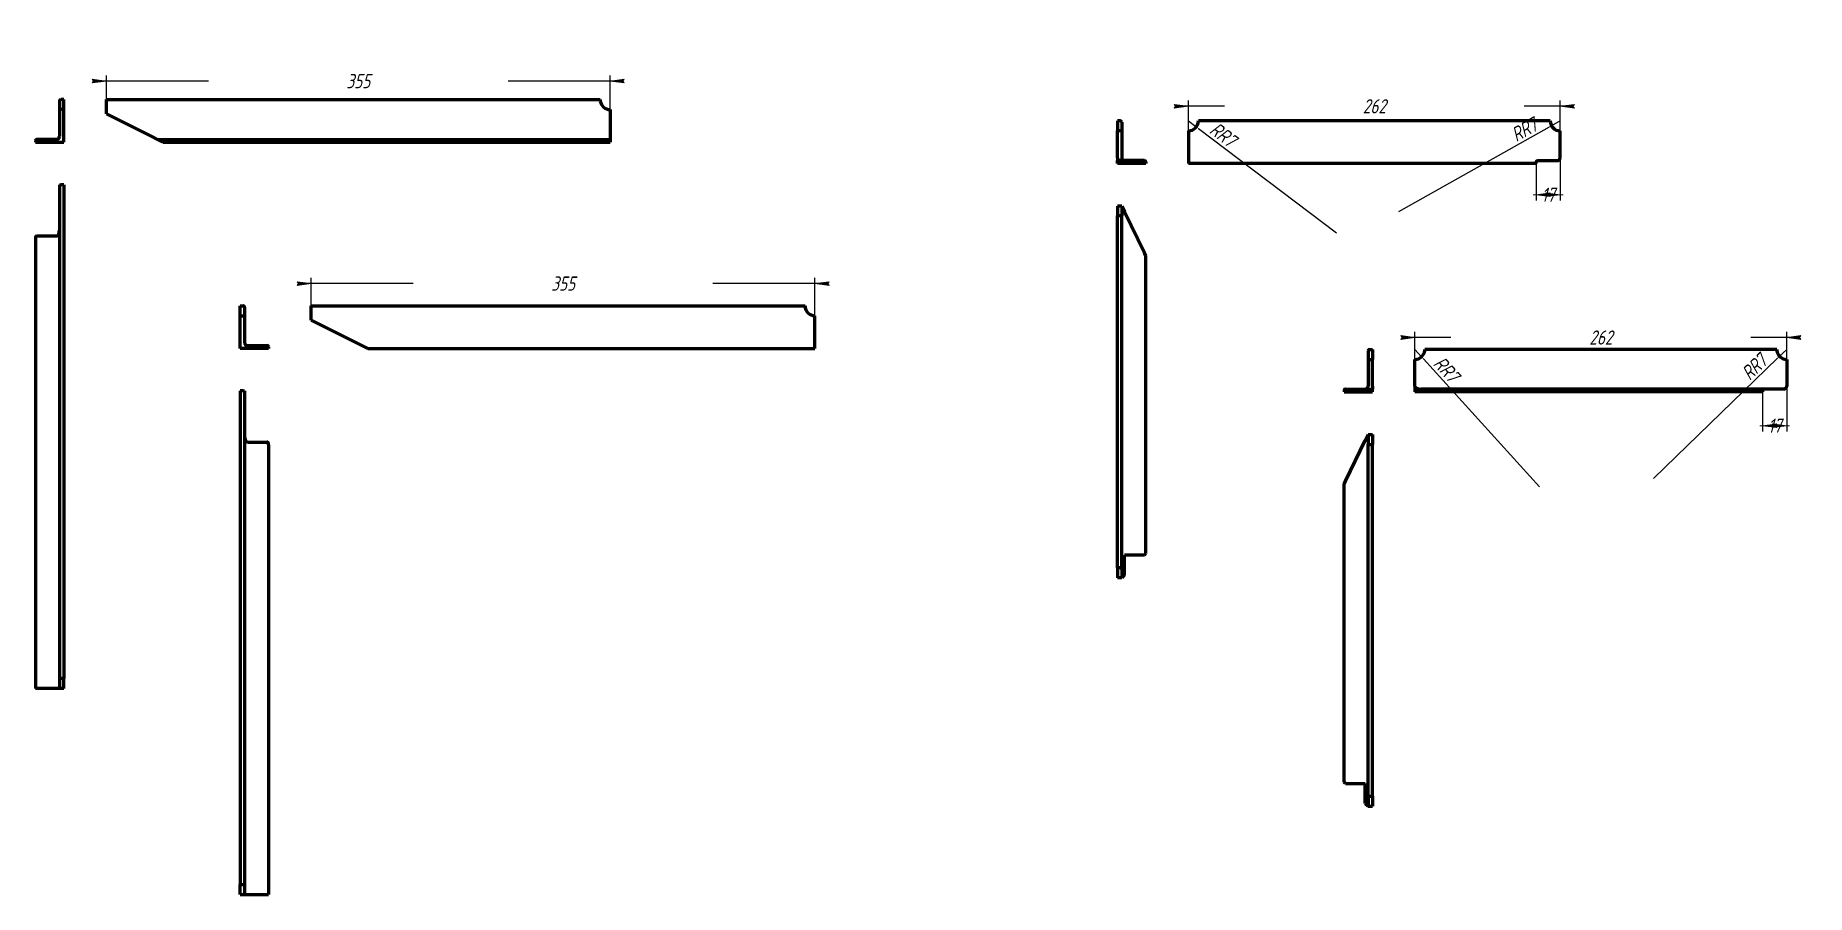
# Model space of a CAD drawing. Header units: millimetres. Extents: x -591 to 5315, y -924 to 297.
# Drawn here: x 4691 to 5315, y -738 to -435 of the extents above; entities that cross this region are included whole.
import ezdxf

# ---------------------------------------------------------------- set-up
doc = ezdxf.new("R2010")
doc.units = ezdxf.units.MM
doc.linetypes.add('K5LT_BASIC', pattern=[0])
doc.linetypes.add('K5LT_THIN', pattern=[0])
doc.layers.add('Системный слой', color=7, linetype='Continuous')
doc.layers.add('Системный слой (1)', color=7, linetype='Continuous', true_color=0x909090)
doc.styles.add('KDIMTEXTSTYLE', font='GOST_AU.SHX', dxfattribs={"width": 0.96, "oblique": 15, "height": 5})
doc.dimstyles.new('KDIMSTYLE (0.50)', dxfattribs={"dimtxt": 5, "dimasz": 1, "dimexe": 2, "dimexo": 0, "dimgap": 1, "dimtad": 1, "dimlfac": 2, "dimtxsty": 'KDIMTEXTSTYLE', "dimsah": 1, "dimcen": 0, "dimdle": 1, "dimadec": 0, "dimazin": 0, "dimtfac": 0.667, "dimtmove": 0, "dimatfit": 3, "dimfxl": 1, "dimtvp": 1, "dimtolj": 1, "dimtzin": 0, "dimarcsym": 0})

msp = doc.modelspace()

# ---------------------------------------------------------------- blocks, each defined once
blk = doc.blocks.new('KDIMARROW_01')
at = {"layer": 'Системный слой'}
blk.add_hatch(color=0, dxfattribs=at).paths.add_polyline_path([(-5, -0.6582624912261956), (0, 0), (-5, 0.658262491226197), (-4.5, 5.51091059616309e-16)])
at = {"layer": 'Системный слой', "color": 0, "linetype": 'K5LT_THIN', "lineweight": 18}
for p, q in [((-4.5, 5.51091059616309e-16), (-5, 0.658262491226197)), ((-5, 0.658262491226197), (0, 0)), ((0, 0), (-5, -0.6582624912261956)), ((-5, -0.6582624912261956), (-4.5, 5.51091059616309e-16))]:
    blk.add_line(p, q, dxfattribs=at)
at = {"layer": 'Системный слой (1)', "color": 0, "linetype": 'K5LT_THIN', "lineweight": 18}
blk.add_line((0, 0), (-1, 0), dxfattribs=at)
blk = doc.blocks.new('KDIMARROW_02')
at = {"layer": 'Системный слой'}
blk.add_hatch(color=0, dxfattribs=at).paths.add_polyline_path([(4.5, -5.51091059616309e-16), (5, 0.6582624912261956), (0, 0), (5, -0.658262491226197)])
at = {"layer": 'Системный слой', "color": 0, "linetype": 'K5LT_THIN', "lineweight": 18}
for p, q in [((5, 0.6582624912261956), (0, 0)), ((0, 0), (5, -0.658262491226197)), ((0, 0), (7, -8.572527594031472e-16)), ((4.5, -5.51091059616309e-16), (5, 0.6582624912261956)), ((5, -0.658262491226197), (4.5, -5.51091059616309e-16))]:
    blk.add_line(p, q, dxfattribs=at)
at = {"layer": 'Системный слой (1)', "color": 0, "linetype": 'K5LT_THIN', "lineweight": 18}
blk.add_line((0, 0), (-1, 0), dxfattribs=at)

# ---------------------------------------------------------------- dimensions: what is measured, and where the dimension line sits
at = {"layer": 'Системный слой (1)', "color": 7}
for base, p1, p2, location, override in [((4715.663046942653, -451.3869391572571), (4893.163046942653, -461.4048649492771), (4715.663046942653, -458.4048649492713), (4804.413046942653, -451.3869391572571), {"dimexo": 0, "dimpost": '\\H5.0;\\W0.965;\\Q15;<>', "dimblk1": 'KDIMARROW_01', "dimblk2": 'KDIMARROW_01', "dimse1": 0, "dimse2": 0, "dimclrt": 7, "dimtolj": 1}), ((5096.948363789985, -460.2480582176242), (5227.948363789963, -468.9048649492772), (5096.948363789985, -468.9048649492771), (5162.448363789974, -460.2480582176242), {"dimexo": 0, "dimpost": '\\H5.0;\\W0.965;\\Q15;<>', "dimblk1": 'KDIMARROW_01', "dimblk2": 'KDIMARROW_01', "dimse1": 0, "dimse2": 0, "dimclrt": 7, "dimtolj": 1}), ((5219.44836379005, -491.4491059153188), (5227.948363789985, -478.4048649492772), (5219.44836379005, -480.4048649492772), (5223.698363790018, -491.4491059153188), {"dimexo": 0, "dimpost": '\\H5.0;\\W0.965;\\Q15;<>', "dimblk1": 'KDIMARROW_02', "dimblk2": 'KDIMARROW_02', "dimse1": 0, "dimse2": 0, "dimclrt": 7, "dimtolj": 1}), ((4787.849889293375, -522.7450065040562), (4965.349889293376, -534.0851844852018), (4787.849889293375, -530.5851844851958), (4876.599889293375, -522.7450065040562), {"dimexo": 0, "dimpost": '\\H5.0;\\W0.965;\\Q15;<>', "dimblk1": 'KDIMARROW_01', "dimblk2": 'KDIMARROW_01', "dimse1": 0, "dimse2": 0, "dimclrt": 7, "dimtolj": 1}), ((5176.775864133311, -541.7485288075635), (5307.775864133282, -549.4408441497785), (5176.775864133311, -549.4408441497785), (5242.275864133297, -541.7485288075635), {"dimexo": 0, "dimpost": '\\H5.0;\\W0.965;\\Q15;<>', "dimblk1": 'KDIMARROW_01', "dimblk2": 'KDIMARROW_01', "dimse1": 0, "dimse2": 0, "dimclrt": 7, "dimtolj": 1}), ((5299.275864133348, -572.8238494758374), (5307.775864133344, -558.9408441497785), (5299.275864133348, -560.9408441497785), (5303.525864133346, -572.8238494758374), {"dimexo": 0, "dimpost": '\\H5.0;\\W0.965;\\Q15;<>', "dimblk1": 'KDIMARROW_02', "dimblk2": 'KDIMARROW_02', "dimse1": 0, "dimse2": 0, "dimclrt": 7, "dimtolj": 1})]:
    msp.add_linear_dim(base=base, p1=p1, p2=p2, location=location, dimstyle='KDIMSTYLE (0.50)', override=override, dxfattribs=at).render()
for center, radius, location in [((5096.948363789985, -465.4048649492772), 3.499999999999914, (5106.985200721185, -472.9972373304669)), ((5227.948363789956, -465.4048649492772), 3.5000000000000338, (5216.977962692931, -471.5719155999988)), ((5176.775864133311, -545.9408441497785), 3.4999999999997633, (5185.231950032426, -555.2616180031113)), ((5307.775864133282, -545.9408441497785), 3.5000000000000555, (5298.745111443969, -554.7059864659436))]:
    msp.add_radius_dim(center=center, radius=radius, location=location, dimstyle='KDIMSTYLE (0.50)', override={"dimpost": '\\H5.0;\\W0.965;\\Q15;R<>', "dimblk2": 'KDIMARROW_02', "dimclrt": 7, "dimtolj": 1}, dxfattribs=at).render()

# ---------------------------------------------------------------- linework, layer by layer
at = {"layer": 'Системный слой (1)', "color": 5, "linetype": 'K5LT_BASIC', "lineweight": 60, "true_color": 0x0000ff}
for p, q in [((4699.163046942652, -458.4048649492771), (4699.163046942652, -461.4048649492771)), ((4700.663046942652, -461.4048649492771), (4699.163046942652, -461.4048649492771)), ((4699.163046942652, -461.4048649492771), (4699.163046942652, -470.9048649492771)), ((4700.663046942652, -457.9048649492771), (4699.663046942652, -457.9048649492771)), ((4700.663046942652, -461.4048649492771), (4700.663046942652, -457.9048649492771)), ((4700.663046942652, -472.9048649492771), (4700.663046942652, -461.4048649492771)), ((4715.663046942653, -458.4048649492713), (4715.663046942653, -457.9048649492713)), ((4715.663046942653, -457.9048649492713), (4889.663046942653, -457.9048649492771)), ((4715.663046942653, -462.9048649492771), (4715.663046942653, -458.4048649492713)), ((4893.163046942653, -461.4048649492771), (4893.163046942653, -470.9048649492771)), ((4731.663046942653, -470.9048649492771), (4715.663046942653, -462.9048649492771)), ((5071.948363789985, -465.4048649492772), (5071.948363789985, -468.9048649492772)), ((5072.948363789985, -465.4048649492772), (5071.948363789985, -465.4048649492772)), ((5073.448363789985, -465.9048649492772), (5073.448363789985, -468.9048649492772)), ((5224.448363789963, -465.4048649492772), (5100.448363789985, -465.4048649492772)), ((4690.663046942652, -472.4048649492771), (4690.663046942652, -472.9048649492771)), ((4690.663046942652, -472.9048649492771), (4700.663046942652, -472.9048649492771)), ((4698.163046942652, -471.9048649492771), (4691.163046942652, -471.9048649492771)), ((4731.663046942653, -470.9048649492771), (4733.663046942653, -471.9048649492723)), ((4733.663046942653, -471.9048649492723), (4893.163046942653, -471.9048649492771)), ((4734.663046942653, -472.4048649492723), (4733.663046942653, -471.9048649492723)), ((4735.663046942653, -472.9048649492771), (4734.663046942653, -472.4048649492723)), ((4735.663046942653, -472.9048649492771), (4893.163046942653, -472.9048649492771)), ((4893.163046942653, -470.9048649492771), (4893.163046942653, -471.9048649492771)), ((4893.163046942653, -471.9048649492771), (4893.163046942653, -472.4048649492771)), ((4893.163046942653, -472.4048649492771), (4893.163046942653, -472.9048649492771)), ((5073.448363789985, -468.9048649492772), (5071.948363789985, -468.9048649492772)), ((5071.948363789985, -478.4048649492772), (5071.948363789985, -468.9048649492772)), ((5073.448363789985, -468.9048649492772), (5073.448363789985, -478.4048649492772)), ((5096.948363789985, -468.9048649492772), (5096.948363789985, -480.4048649492772)), ((5227.948363789963, -478.4048649492772), (5227.948363789963, -468.9048649492772)), ((5071.948363789985, -478.4048649492772), (5071.948363789985, -479.4048649492772)), ((5071.948363789985, -479.9048649492772), (5071.948363789985, -479.4048649492772)), ((5074.448363789985, -479.4048649492772), (5071.948363789985, -479.4048649492772)), ((5071.948363789985, -480.4048649492772), (5071.948363789985, -479.9048649492772)), ((5081.948363789985, -480.4048649492772), (5071.948363789985, -480.4048649492772)), ((5081.448363789985, -479.4048649492772), (5074.448363789985, -479.4048649492772)), ((5081.948363789985, -479.9048649492772), (5081.948363789985, -480.4048649492772)), ((5219.44836379005, -480.4048649492772), (5096.948363789985, -480.4048649492772)), ((5219.44836379005, -480.4048649492772), (5219.448363789985, -479.9048649492772)), ((5219.948363789985, -479.4048649492772), (5226.948363789985, -479.4048649492772)), ((4699.163046942652, -487.9048649492788), (4699.163046942652, -661.9407633341393)), ((4699.163046942652, -487.9048649492788), (4699.663046942652, -487.9048649492788)), ((4700.663046942652, -487.9048649492788), (4699.663046942652, -487.9048649492788)), ((4700.663046942652, -487.9048649492788), (4700.663046942652, -661.9048649492788)), ((5073.448363789985, -495.404864949277), (5071.948363789985, -495.404864949277)), ((5071.948363789985, -495.404864949277), (5071.948363789985, -498.904864949277)), ((5071.948363789985, -622.9048649492547), (5071.948363789985, -498.904864949277)), ((5072.948363789985, -498.9048649493971), (5071.948363789985, -498.904864949277)), ((5073.448363789985, -495.404864949277), (5074.448363789985, -497.4636884787196)), ((5073.448363789985, -495.404864949277), (5073.448363789985, -498.8689665644197)), ((5073.448363789985, -622.9407633341148), (5073.448363789985, -498.8689665644197)), ((5081.448363789985, -511.875453184562), (5074.448363789985, -497.4636884787196)), ((4690.663046942652, -506.9048649492793), (4690.663046942652, -665.4048649492793)), ((4691.163046942652, -505.9048649492793), (4698.163046942652, -505.9048649492793)), ((5081.948363789985, -512.904864949277), (5081.448363789985, -511.875453184562)), ((5081.948363789985, -617.9048649493125), (5081.948363789985, -512.904864949277)), ((4762.849889293376, -530.5851844852016), (4763.849889293376, -530.5851844852016)), ((4762.849889293376, -534.0851844852016), (4762.849889293376, -530.5851844852016)), ((4762.849889293376, -545.5851844852016), (4762.849889293376, -534.0851844852016)), ((4762.849889293376, -534.0851844852016), (4764.349889293376, -534.0851844852016)), ((4764.349889293376, -531.0851844852016), (4764.349889293376, -534.0851844852016)), ((4764.349889293376, -534.0851844852016), (4764.349889293376, -543.5851844852016)), ((4787.849889293375, -535.5851844852016), (4787.849889293375, -530.5851844851958)), ((4787.849889293375, -530.5851844851958), (4961.849889293375, -530.5851844852016)), ((4807.849889293376, -545.5851844852016), (4787.849889293375, -535.5851844852016)), ((4965.349889293376, -545.5851844852016), (4965.349889293376, -534.0851844852016)), ((4772.849889293376, -545.5851844852016), (4762.849889293376, -545.5851844852016)), ((4765.349889293376, -544.5851844852016), (4772.349889293376, -544.5851844852016)), ((4772.849889293376, -545.0851844852016), (4772.849889293376, -545.5851844852016)), ((4807.849889293376, -545.5851844852016), (4965.349889293376, -545.5851844852016)), ((5160.275864133282, -546.4408441497785), (5160.275864133282, -549.4408441497785)), ((5160.775864133282, -545.9408441497785), (5161.775864133282, -545.9408441497785)), ((5161.775864133282, -545.9408441497785), (5161.775864133282, -549.4408441497785)), ((5304.275864133289, -545.9408441497785), (5180.275864133431, -545.9408441497785)), ((5160.275864133282, -549.4408441497785), (5161.775864133282, -549.4408441497785)), ((5160.275864133282, -549.4408441497785), (5160.275864133282, -558.9408441497785)), ((5161.775864133282, -558.9408441497785), (5161.775864133282, -549.4408441497785)), ((5176.775864133311, -558.9408441497785), (5176.775864133311, -549.4408441497785)), ((5307.775864133289, -549.4408441497785), (5307.775864133344, -558.9408441497785)), ((4763.849889293376, -560.5851844852036), (4762.849889293376, -560.5851844852036)), ((4762.849889293376, -560.5851844852036), (4762.849889293376, -734.5851844852036)), ((4763.849889293376, -560.5851844852036), (4764.349889293376, -560.5851844852036)), ((4764.349889293376, -560.5851844852036), (4764.349889293376, -734.6210828700641)), ((5151.775864133282, -560.4408441497785), (5151.775864133282, -560.9408441497785)), ((5151.775864133282, -560.9408441497785), (5161.775864133282, -560.9408441497785)), ((5152.275864133282, -559.9408441497785), (5159.275864133282, -559.9408441497785)), ((5159.275864133282, -559.9408441497785), (5161.775864133282, -559.9408441497785)), ((5161.775864133282, -558.9408441497785), (5161.775864133282, -559.9408441497785)), ((5161.775864133282, -560.4408441497785), (5161.775864133282, -559.9408441497785)), ((5161.775864133282, -560.9408441497785), (5161.775864133282, -560.4408441497785)), ((5176.775864133311, -558.9408441497785), (5176.775864133311, -560.9408441497785)), ((5194.275864133311, -560.9408441497699), (5176.775864133311, -560.9408441497785)), ((5193.246452368597, -559.9408441497785), (5178.834687662755, -559.9408441497785)), ((5299.775864133364, -559.9408441497785), (5193.246452368597, -559.9408441497785)), ((5194.275864133311, -560.4408441497785), (5194.275864133311, -560.9408441497699)), ((5299.275864133348, -560.9408441497785), (5194.275864133311, -560.9408441497699)), ((5299.275864133348, -560.4408441497785), (5299.275864133348, -560.9408441497785)), ((5306.775864133267, -559.9408441497785), (5299.775864133364, -559.9408441497785)), ((4765.349889293376, -578.5851844852041), (4772.349889293376, -578.5851844852041)), ((4772.849889293376, -579.5851844852041), (4772.849889293376, -738.0851844852041)), ((5152.275864133282, -592.4114323850642), (5159.275864133282, -577.9996676792218)), ((5160.275864133282, -575.9408441497792), (5159.275864133282, -577.9996676792218)), ((5160.275864133282, -575.9408441497792), (5161.775864133282, -575.9408441497792)), ((5160.275864133282, -575.9408441497792), (5160.275864133282, -579.4049457649219)), ((5160.275864133282, -703.476742534617), (5160.275864133282, -579.4049457649219)), ((5160.775864133282, -579.4408441498992), (5161.775864133282, -579.4408441497792)), ((5161.775864133282, -575.9408441497792), (5161.775864133282, -579.4408441497792)), ((5161.775864133282, -703.4408441497569), (5161.775864133282, -579.4408441497792)), ((5151.775864133282, -593.4408441497792), (5152.275864133282, -592.4114323850642)), ((5151.775864133282, -698.4408441498147), (5151.775864133282, -593.4408441497792)), ((5071.948363789985, -622.9048649492547), (5071.948363789985, -626.4048649492547)), ((5072.948363789985, -622.9048649492547), (5071.948363789985, -622.9048649492547)), ((5073.448363789985, -622.9407633341148), (5073.448363789985, -626.4048649492547)), ((5081.448363789985, -618.4048649493297), (5074.448363789985, -618.404864949387)), ((5074.448363789985, -625.404864949232), (5074.448363789985, -618.404864949387)), ((5081.448363789985, -618.4048649493297), (5081.948363789985, -617.9048649493125)), ((5073.448363789985, -626.4048649492547), (5071.948363789985, -626.4048649492547)), ((5074.448363789985, -625.404864949232), (5073.448363789985, -626.4048649492547)), ((4691.163046942652, -665.4048649492793), (4690.663046942652, -665.4048649492793)), ((4698.163046942652, -665.4048649492793), (4691.163046942652, -665.4048649492793)), ((4699.163046942652, -665.4048649492793), (4698.163046942652, -665.4048649492793)), ((4699.163046942652, -661.9407633341393), (4699.163046942652, -665.4048649492793)), ((4700.663046942652, -665.4048649492793), (4699.163046942652, -665.4048649492793)), ((4700.663046942652, -661.9048649492788), (4699.663046942652, -661.9048649492788)), ((4700.663046942652, -665.4048649492793), (4700.663046942652, -661.9048649492788)), ((5152.275864133282, -698.940844149832), (5151.775864133282, -698.4408441498147)), ((5152.275864133282, -698.940844149832), (5159.275864133282, -698.9408441498892)), ((5159.275864133282, -705.9408441497342), (5159.275864133282, -698.9408441498892)), ((5160.275864133282, -703.476742534617), (5160.275864133282, -706.9408441498119)), ((5160.775864133282, -703.4408441497569), (5161.775864133282, -703.4408441497569)), ((5161.775864133282, -703.4408441497569), (5161.775864133282, -706.9408441497569)), ((5159.275864133282, -705.9408441497342), (5160.275864133282, -706.9408441498119)), ((5160.275864133282, -706.9408441498119), (5161.775864133282, -706.9408441497569)), ((4762.849889293376, -734.5851844852036), (4763.849889293376, -734.5851844852036)), ((4762.849889293376, -738.0851844852041), (4762.849889293376, -734.5851844852036)), ((4764.349889293376, -734.6210828700641), (4764.349889293376, -738.0851844852041)), ((4762.849889293376, -738.0851844852041), (4764.349889293376, -738.0851844852041)), ((4764.349889293376, -738.0851844852041), (4765.349889293376, -738.0851844852041)), ((4765.349889293376, -738.0851844852041), (4772.349889293376, -738.0851844852041)), ((4772.349889293376, -738.0851844852041), (4772.849889293376, -738.0851844852041))]:
    msp.add_line(p, q, dxfattribs=at)
for centre, radius, start, end in [((4699.663046942652, -458.4048649492763), 0.4999999999999455, 90, 180.0000000000846), ((4893.163046942653, -457.9048649492771), 3.500000000000258, 180, 188.213210701733), ((4893.163046942653, -457.9048649492771), 3.50000000000026, 188.2132107017327, 269.9999999999997), ((5072.948363789985, -465.9048649492772), 0.4999999999999455, 0, 90), ((5096.948363789985, -465.4048649492772), 3.499999999999923, 270, 0), ((5227.948363789956, -465.4048649492772), 3.499999999999923, 180, 270), ((4691.163046942652, -472.4048649492771), 0.4999999999999455, 90, 180), ((4698.163046942652, -470.9048649492771), 0.999999999999946, 270, 0), ((5074.448363789985, -478.4048649492772), 0.999999999999946, 180, 270.0000000009461), ((5081.448363789985, -479.9048649492772), 0.4999999999999455, 0, 90.00000000341647), ((5219.948363789985, -479.9048649492772), 0.5000000000000565, 90, 180), ((5226.948363789985, -478.4048649492772), 0.999999999999946, 270, 0), ((4763.849889293376, -531.0851844852008), 0.4999999999999455, 0, 90.00000000008468), ((4965.349889293376, -530.5851844852016), 3.500000000000258, 180, 270), ((4765.349889293376, -543.5851844852016), 0.999999999999946, 180, 270), ((4772.349889293376, -545.0851844852016), 0.4999999999999455, 0, 90), ((5160.775864133282, -546.4408441497785), 0.4999999999999455, 90, 180), ((5176.775864133311, -545.9408441497785), 3.499999999999923, 270, 351.7867892982733), ((5176.775864133311, -545.9408441497783), 3.499999999999923, 351.7867892982734, 0), ((5307.775864133289, -545.9408441497783), 3.499999999999924, 180.0000000000054, 188.2132107017448), ((5307.775864133282, -545.9408441497785), 3.499999999999922, 188.2132107017328, 269.9999999999998), ((5152.275864133282, -560.4408441497785), 0.5000000000000565, 89.99999999679848, 180), ((5159.275864133282, -558.9408441497785), 0.999999999999946, 269.9999999989334, 0), ((5299.775864133311, -560.4408441497785), 0.5000000000000547, 89.99999999679848, 180), ((5306.775864133311, -558.9408441497785), 0.9999999999999425, 269.9999999989334, 0)]:
    msp.add_arc(centre, radius, start, end, dxfattribs=at)
for centre, major_axis, ratio, start_param, end_param in [((4698.163046942652, -503.9048649492679), (-3.673940397442078e-16, -2.00000000000001), 0.4999999999999705, 0, 1.570796326789303), ((4691.163046942652, -506.9048649492693), (-1.836970198720938e-16, -0.9999999999999502), 0.4999999999999704, 3.14159265359002, 4.712388980392807), ((5178.834687662709, -558.9408441497785), (-2.058823529411711, -1.437668786582429e-14), 0.4857142857142722, 0, 1.570796326815031), ((5193.246452368612, -560.4408441497785), (-1.029411764705799, -7.188343932911749e-15), 0.4857142857142722, 3.141592653589777, 4.712388980402473), ((4765.349889293376, -576.5851844851927), (-3.673940397442078e-16, -2.00000000000001), 0.4999999999999705, 4.712388980390283, 6.283185307179586), ((4772.349889293376, -579.5851844851941), (-1.836970198720938e-16, -0.9999999999999502), 0.4999999999999704, 1.570796326786779, 3.141592653590191)]:
    msp.add_ellipse(centre, major_axis=major_axis, ratio=ratio, start_param=start_param, end_param=end_param, dxfattribs=at)
for points, knots in [([(5073.448363789985, -498.8689665644197), (5073.448363664201, -498.8747102620096), (5073.440489886229, -498.8829512409466), (5073.417021278666, -498.8900919395346), (5073.396916592239, -498.8938342678903), (5073.380881149131, -498.8960837162931), (5073.357832416469, -498.8985316771209), (5073.318300003688, -498.9013743497703), (5073.261354677273, -498.9033591294024), (5073.185781836091, -498.9044824503967), (5073.107612718764, -498.9048263030982), (5073.02419160489, -498.9048666073982), (5072.972762312742, -498.9048649392034), (5072.948363789985, -498.9048649493971)], [0, 0, 0, 0, 2.115008332424598, 3.515601260314319, 4.102685550408168, 4.725043643132744, 5.317910936636275, 6.408661989982009, 8.210870262295883, 9.428041325099501, 11.27206717149733, 12.71601210559998, 14, 14, 14, 14]), ([(5160.275864133282, -579.4049457649219), (5160.275864259066, -579.4106894625118), (5160.283738037036, -579.4189304415856), (5160.307206644603, -579.4260711400264), (5160.327311331029, -579.4298134683947), (5160.343346774136, -579.4320629167944), (5160.366395506797, -579.4345108776245), (5160.405927919577, -579.4373535502675), (5160.462873245993, -579.4393383299009), (5160.538446087181, -579.4404616509225), (5160.616615204495, -579.4408055035954), (5160.700036318372, -579.4408458078935), (5160.751465610522, -579.4408441397084), (5160.775864133282, -579.4408441498992)], [0, 0, 0, 0, 2.115008332575919, 3.515601260443165, 4.102685550504879, 4.72504364312403, 5.317910936527415, 6.408661989938354, 8.210870262315353, 9.428041325095071, 11.2720671714391, 12.71601210541401, 14, 14, 14, 14]), ([(5072.948363789985, -622.9048649492547), (5072.994689315577, -622.904865091652), (5073.086950845602, -622.904827088747), (5073.198328097829, -622.9052415604433), (5073.281653290031, -622.9069055202904), (5073.340790232493, -622.9096093139733), (5073.380666049015, -622.9133571473217), (5073.430718406373, -622.9213704747026), (5073.448363753555, -622.9307417992545), (5073.448363789985, -622.9407633341148)], [0, 0, 0, 0, 1.763066633671711, 3.523335688984412, 4.604032639644179, 5.705167036000825, 6.773127678446355, 7.35962595965032, 10, 10, 10, 10]), ([(4699.663046942652, -661.9048649492788), (4699.616721412, -661.904865091637), (4699.524459872347, -661.9048270887697), (4699.413082610947, -661.9052415606702), (4699.329757412898, -661.9069055211112), (4699.27061996595, -661.9096093389094), (4699.230743675709, -661.9133572491191), (4699.180691872913, -661.9213706707992), (4699.163046979082, -661.9307419569109), (4699.163046942652, -661.9407633341393)], [0, 0, 0, 0, 1.763066839832262, 3.523336042592617, 4.604033074972476, 5.705167727413797, 6.773156272255749, 7.359667941212129, 10, 10, 10, 10]), ([(5160.775864133282, -703.4408441497569), (5160.729538607691, -703.4408442921606), (5160.637277077666, -703.4408062892533), (5160.525899825439, -703.4412207609446), (5160.442574633236, -703.4428847207621), (5160.383437690771, -703.4455885144791), (5160.343561874245, -703.449336347808), (5160.293509516897, -703.4573496752253), (5160.275864169713, -703.4667209997504), (5160.275864133282, -703.476742534617)], [0, 0, 0, 0, 1.763066633667446, 3.523335688957461, 4.604032639636946, 5.705167036012104, 6.773127678512669, 7.35962595979928, 10, 10, 10, 10]), ([(4763.849889293376, -734.5851844852036), (4763.896214824027, -734.5851846275646), (4763.988476363683, -734.5851466246963), (4764.099853625081, -734.5855610965882), (4764.183178823129, -734.5872250570328), (4764.242316270078, -734.5899288748274), (4764.282192560318, -734.5936767850321), (4764.332244363117, -734.6016902067399), (4764.349889256947, -734.6110614928434), (4764.349889293376, -734.6210828700641)], [0, 0, 0, 0, 1.763066839834749, 3.523336042599067, 4.604033074977315, 5.705167727418895, 6.773156272259608, 7.3596679412124, 10, 10, 10, 10])]:
    msp.add_open_spline(points, degree=3, knots=knots, dxfattribs=at)

msp.set_redraw_order([(e.dxf.handle, doc.entitydb.next_handle()) for e in msp.query("TEXT MTEXT ATTDEF DIMENSION ARC_DIMENSION")])  # texts and dimensions are drawn at this point

doc.saveas('drawing.dxf')
